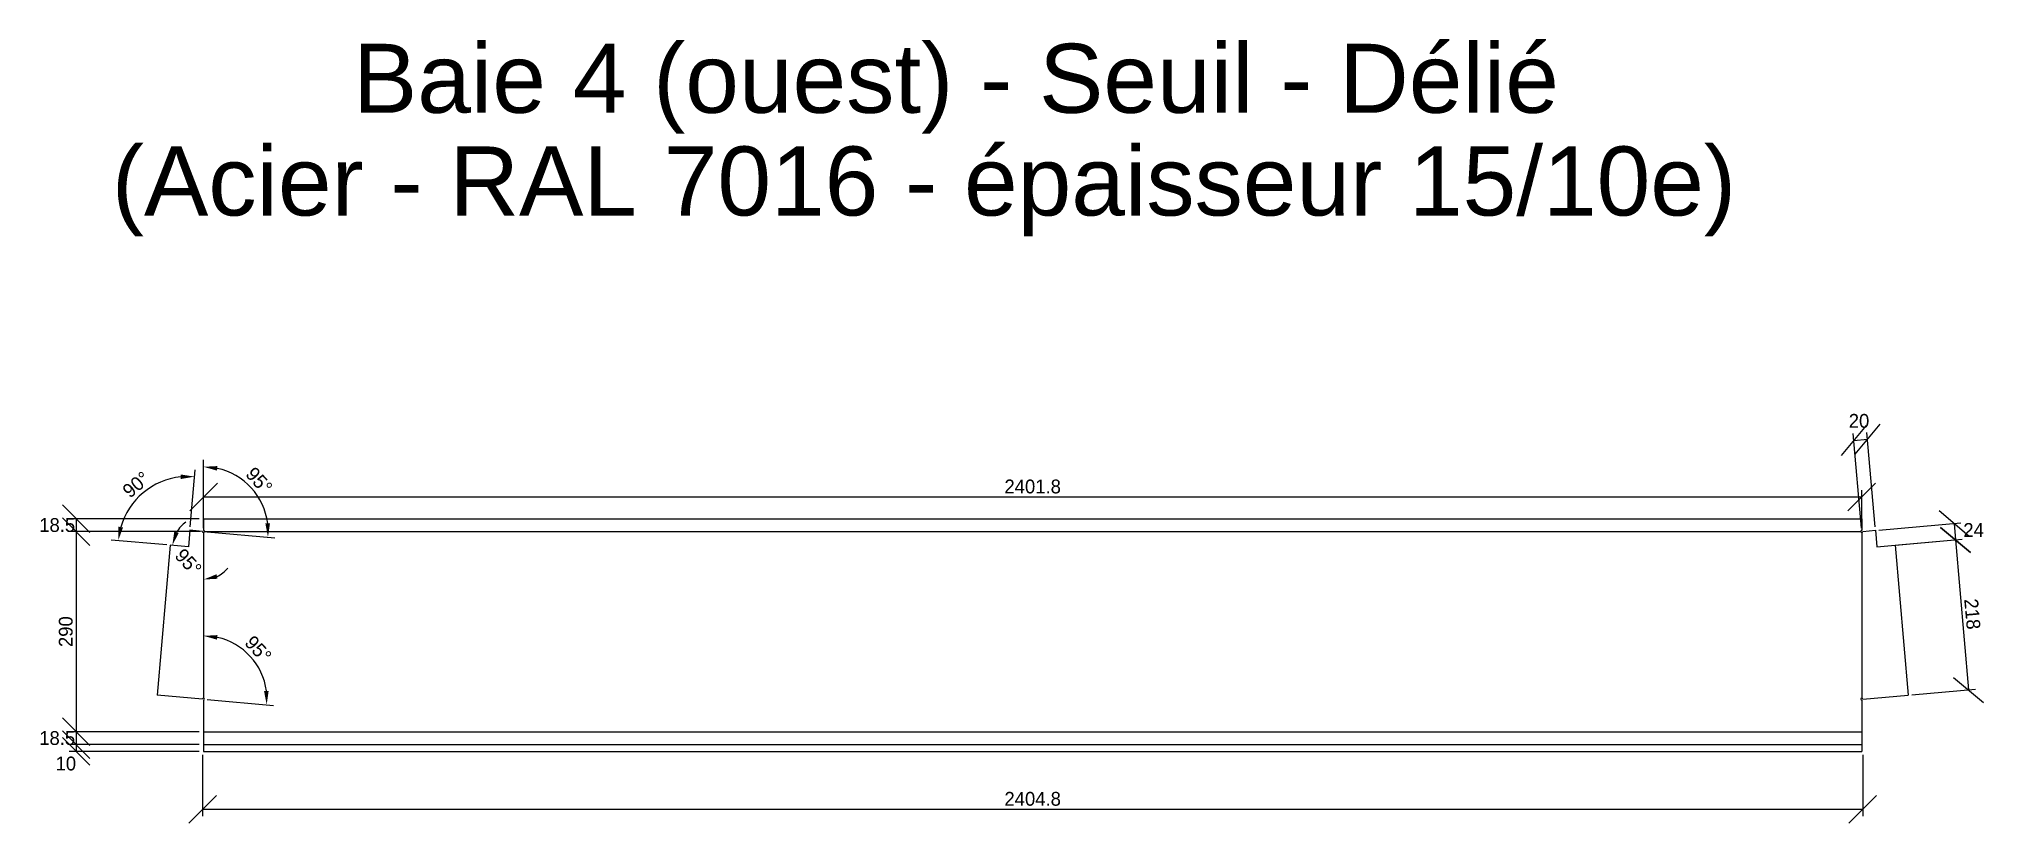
# Model space of a CAD drawing. Header units: millimetres. Extents: x 162 to 7286, y 98 to 1709.
# Drawn here: x 4469 to 7286, y 574 to 1709 of the extents above; entities that cross this region are included whole.
import ezdxf

# ---------------------------------------------------------------- set-up
doc = ezdxf.new("R2010")
doc.units = ezdxf.units.MM
doc.layers.get('Defpoints').update_dxf_attribs({"true_color": 0xffffff})
doc.layers.add('0 ... Seuil ... Rectangle', color=5, linetype='Continuous', lineweight=25, true_color=0x0000ff)
doc.layers.add('0 ... Seuil ... Rectangle ... Cotes Angles', color=4, linetype='Continuous', lineweight=25, true_color=0x00ffff)
doc.styles.add('QCADDimTextStyle', font='txt')
doc.styles.add('textstyle20', font='')
doc.styles.add('textstyle21', font='')
doc.styles.get('textstyle20').set_extended_font_data('Liberation Sans')
doc.styles.get('textstyle21').set_extended_font_data('Liberation Sans')
doc.dimstyles.new('QCADDimStyle', dxfattribs={"dimtxt": 20, "dimasz": 20, "dimexe": 10, "dimexo": 5, "dimgap": 5, "dimtad": 1, "dimtoh": 1, "dimdec": 4, "dimzin": 0, "dimdsep": 46, "dimtxsty": 'QCADDimTextStyle', "dimcen": 0.09, "dimadec": 0, "dimazin": 0, "dimtfac": 1, "dimtdec": 4, "dimtofl": 0, "dimtmove": 0, "dimatfit": 3, "dimfxl": 1, "dimtolj": 1, "dimtzin": 0, "dimarcsym": 0})

msp = doc.modelspace()

# ---------------------------------------------------------------- texts
at = {"layer": '0 ... Seuil ... Rectangle ... Cotes Angles', "char_height": 100, "attachment_point": 1}
for s, insert, style in [('Baie 4 (ouest) - Seuil - Délié\\P', (4923.63754, 1702.43707), 'textstyle21'), ('(Acier - RAL 7016 - épaisseur 15/10e)', (4574.48908, 1553.71579), 'textstyle20')]:
    msp.add_mtext(s, dxfattribs=dict(at, insert=insert, style=style))

# ---------------------------------------------------------------- blocks, each defined once
blk = doc.blocks.new('*D17')
at = {"layer": '0 ... Seuil ... Rectangle ... Cotes Angles', "color": 0, "lineweight": -2}
for p, q in [((4727.3, 1066.2), (4687.3, 1026.2)), ((4707.3, 1001.1), (4707.3, 1056.2)), ((4707.3, 1046.2), (7109.1, 1046.2)), ((7089.1, 1026.2), (7129.1, 1066.2)), ((7109.1, 1001.1), (7109.1, 1056.2))]:
    blk.add_line(p, q, dxfattribs=at)
at = {"layer": 'Defpoints', "color": 0}
for p in [(7109.1, 1046.2), (4707.3, 996.1), (7109.1, 996.1)]:
    blk.add_point(p, dxfattribs=at)
at = {"layer": '0 ... Seuil ... Rectangle ... Cotes Angles', "color": 0, "insert": (5908.2, 1061.2), "char_height": 20, "attachment_point": 5, "style": 'QCADDimTextStyle'}
blk.add_mtext('\\A1;2401.8', dxfattribs=at)
blk = doc.blocks.new('*D18')
at = {"layer": '0 ... Seuil ... Rectangle ... Cotes Angles', "color": 0, "lineweight": -2}
for p, q in [((4705.8, 672.6), (4705.8, 583.9)), ((7110.6, 672.6), (7110.6, 583.9)), ((4725.8, 613.9), (4685.8, 573.9)), ((4705.8, 593.9), (7110.6, 593.9)), ((7090.6, 573.9), (7130.6, 613.9))]:
    blk.add_line(p, q, dxfattribs=at)
at = {"layer": 'Defpoints', "color": 0}
for p in [(4705.8, 677.6), (7110.6, 677.6), (7110.6, 593.9)]:
    blk.add_point(p, dxfattribs=at)
at = {"layer": '0 ... Seuil ... Rectangle ... Cotes Angles', "color": 0, "insert": (5908.2, 608.9), "char_height": 20, "attachment_point": 5, "style": 'QCADDimTextStyle'}
blk.add_mtext('\\A1;2404.8', dxfattribs=at)
blk = doc.blocks.new('*D19')
at = {"layer": '0 ... Seuil ... Rectangle ... Cotes Angles', "color": 0, "lineweight": -2}
for p, q in [((4542.8, 994.6), (4502.8, 1034.6)), ((4502.8, 1016.1), (4542.8, 976.1)), ((4700.8, 1014.6), (4512.8, 1014.6)), ((4522.8, 1014.6), (4522.8, 996.1)), ((4702.3, 996.1), (4512.8, 996.1))]:
    blk.add_line(p, q, dxfattribs=at)
at = {"layer": 'Defpoints', "color": 0}
for p in [(4705.8, 1014.6), (4522.8, 996.1), (4707.3, 996.1)]:
    blk.add_point(p, dxfattribs=at)
at = {"layer": '0 ... Seuil ... Rectangle ... Cotes Angles', "color": 0, "insert": (4495.3, 1005.4), "char_height": 20, "attachment_point": 5, "style": 'QCADDimTextStyle'}
blk.add_mtext('\\A1;18.5', dxfattribs=at)
blk = doc.blocks.new('*D20')
at = {"layer": '0 ... Seuil ... Rectangle ... Cotes Angles', "color": 0, "lineweight": -2}
for p, q in [((4542.8, 976.1), (4502.8, 1016.1)), ((4702.3, 996.1), (4512.8, 996.1)), ((4522.8, 996.1), (4522.8, 706.1)), ((4502.8, 726.1), (4542.8, 686.1)), ((4700.8, 706.1), (4512.8, 706.1))]:
    blk.add_line(p, q, dxfattribs=at)
at = {"layer": 'Defpoints', "color": 0}
for p in [(4707.3, 996.1), (4522.8, 706.1), (4705.8, 706.1)]:
    blk.add_point(p, dxfattribs=at)
at = {"layer": '0 ... Seuil ... Rectangle ... Cotes Angles', "color": 0, "insert": (4507.8, 851.1), "char_height": 20, "attachment_point": 5, "rotation": 90, "style": 'QCADDimTextStyle'}
blk.add_mtext('\\A1;290', dxfattribs=at)
blk = doc.blocks.new('*D21')
at = {"layer": '0 ... Seuil ... Rectangle ... Cotes Angles', "color": 0, "lineweight": -2}
for p, q in [((4542.8, 686.1), (4502.8, 726.1)), ((4502.8, 707.6), (4542.8, 667.6)), ((4700.8, 706.1), (4512.8, 706.1)), ((4522.8, 706.1), (4522.8, 687.6)), ((4700.8, 687.6), (4512.8, 687.6))]:
    blk.add_line(p, q, dxfattribs=at)
at = {"layer": 'Defpoints', "color": 0}
for p in [(4705.8, 706.1), (4522.8, 687.6), (4705.8, 687.6)]:
    blk.add_point(p, dxfattribs=at)
at = {"layer": '0 ... Seuil ... Rectangle ... Cotes Angles', "color": 0, "insert": (4495.3, 696.9), "char_height": 20, "attachment_point": 5, "style": 'QCADDimTextStyle'}
blk.add_mtext('\\A1;18.5', dxfattribs=at)
blk = doc.blocks.new('*D22')
at = {"layer": '0 ... Seuil ... Rectangle ... Cotes Angles', "color": 0, "lineweight": -2}
for p, q in [((4542.8, 667.6), (4502.8, 707.6)), ((4502.8, 697.6), (4542.8, 657.6)), ((4700.8, 687.6), (4512.8, 687.6)), ((4700.8, 677.6), (4512.8, 677.6)), ((4522.8, 687.6), (4522.8, 677.6))]:
    blk.add_line(p, q, dxfattribs=at)
at = {"layer": 'Defpoints', "color": 0}
for p in [(4522.8, 677.6), (4705.8, 687.6), (4705.8, 677.6)]:
    blk.add_point(p, dxfattribs=at)
at = {"layer": '0 ... Seuil ... Rectangle ... Cotes Angles', "color": 0, "insert": (4507.8, 660), "char_height": 20, "attachment_point": 5, "style": 'QCADDimTextStyle'}
blk.add_mtext('\\A1;10', dxfattribs=at)
blk = doc.blocks.new('*D23')
at = {"layer": '0 ... Seuil ... Rectangle ... Cotes Angles', "color": 0, "lineweight": -2}
for p, q in [((4707.3, 1001.1), (4707.3, 1099.8)), ((4712.3, 995.7), (4810.5, 987.1))]:
    blk.add_line(p, q, dxfattribs=at)
blk.add_arc((4707.3, 996.1), 93.6, 7.2619, 77.7381, dxfattribs=at)
at = {"layer": '0 ... Seuil ... Rectangle ... Cotes Angles', "color": 0}
for points in [[(4727.5, 1090.9), (4726.8, 1084.3), (4707.3, 1089.8)], [(4796.8, 1007.9), (4803.5, 1008), (4800.6, 988)]]:
    blk.add_solid(points, dxfattribs=at)
at = {"layer": 'Defpoints', "color": 0}
for p in [(4791, 1038.2), (4687.4, 997.9), (4707.3, 996.1), (4707.3, 996.1), (4707.3, 753.2)]:
    blk.add_point(p, dxfattribs=at)
at = {"layer": '0 ... Seuil ... Rectangle ... Cotes Angles', "color": 0, "insert": (4787.7, 1069.8), "char_height": 20, "attachment_point": 5, "rotation": 312.5, "style": 'QCADDimTextStyle'}
blk.add_mtext('\\A1;95%%d', dxfattribs=at)
blk = doc.blocks.new('*D24')
at = {"layer": '0 ... Seuil ... Rectangle ... Cotes Angles', "color": 0, "lineweight": -2}
for p, q in [((4687.8, 1002.9), (4695, 1085.6)), ((4654, 976.7), (4573.7, 983.7))]:
    blk.add_line(p, q, dxfattribs=at)
blk.add_arc((4685.3, 974), 102, 96.2495, 163.7505, dxfattribs=at)
at = {"layer": '0 ... Seuil ... Rectangle ... Cotes Angles', "color": 0}
for points in [[(4674.2, 1072.1), (4674.1, 1078.7), (4694.2, 1075.6)], [(4584, 1003.1), (4590.6, 1001.9), (4583.6, 982.9)]]:
    blk.add_solid(points, dxfattribs=at)
at = {"layer": 'Defpoints', "color": 0}
for p in [(4642.1, 1066.4), (4687.4, 997.9), (4659, 976.3), (4685.3, 974), (4685.3, 974)]:
    blk.add_point(p, dxfattribs=at)
at = {"layer": '0 ... Seuil ... Rectangle ... Cotes Angles', "color": 0, "insert": (4609.7, 1064), "char_height": 20, "attachment_point": 5, "rotation": 40, "style": 'QCADDimTextStyle'}
blk.add_mtext('\\A1;90%%d', dxfattribs=at)
blk = doc.blocks.new('*D25')
at = {"layer": '0 ... Seuil ... Rectangle ... Cotes Angles', "color": 0, "lineweight": -2}
for start, end in [(124.1638, 149.5819), (295.4181, 320.8362)]:
    blk.add_arc((4707.3, 972), 45.5, start, end, dxfattribs=at)
at = {"layer": '0 ... Seuil ... Rectangle ... Cotes Angles', "color": 0}
for points in [[(4664.9, 996.1), (4671.3, 994), (4662, 976)], [(4726.1, 934.2), (4727.5, 927.7), (4707.3, 926.6)]]:
    blk.add_solid(points, dxfattribs=at)
at = {"layer": 'Defpoints', "color": 0}
for p in [(4707.3, 996.1), (4659, 976.3), (4685.3, 974), (4666.7, 951.6), (4707.3, 753.2)]:
    blk.add_point(p, dxfattribs=at)
at = {"layer": '0 ... Seuil ... Rectangle ... Cotes Angles', "color": 0, "insert": (4685.2, 951.8), "char_height": 20, "attachment_point": 5, "rotation": 312.5, "style": 'QCADDimTextStyle'}
blk.add_mtext('\\A1;95%%d', dxfattribs=at)
blk = doc.blocks.new('*D26')
at = {"layer": '0 ... Seuil ... Rectangle ... Cotes Angles', "color": 0, "lineweight": -2}
blk.add_line((4712.3, 752.8), (4808.7, 744.3), dxfattribs=at)
blk.add_arc((4707.3, 753.2), 91.8, 7.511, 77.489, dxfattribs=at)
at = {"layer": '0 ... Seuil ... Rectangle ... Cotes Angles', "color": 0}
for points in [[(4727.5, 846.1), (4726.8, 839.5), (4707.3, 845)], [(4794.9, 765.1), (4801.6, 765.3), (4798.7, 745.2)]]:
    blk.add_solid(points, dxfattribs=at)
at = {"layer": 'Defpoints', "color": 0}
for p in [(4707.3, 996.1), (4789.3, 794.4), (4640, 759.1), (4707.3, 753.2), (4707.3, 753.2)]:
    blk.add_point(p, dxfattribs=at)
at = {"layer": '0 ... Seuil ... Rectangle ... Cotes Angles', "color": 0, "insert": (4786.4, 825.7), "char_height": 20, "attachment_point": 5, "rotation": 312.5, "style": 'QCADDimTextStyle'}
blk.add_mtext('\\A1;95%%d', dxfattribs=at)
blk = doc.blocks.new('*D27')
at = {"layer": '0 ... Seuil ... Rectangle ... Cotes Angles', "color": 0, "lineweight": -2}
for p, q in [((7115.7, 1149.6), (7079.4, 1106.3)), ((7108.6, 1001.1), (7096.7, 1137.9)), ((7097.5, 1128), (7117.5, 1129.7)), ((7099.3, 1108), (7135.7, 1151.4)), ((7128.6, 1002.9), (7116.6, 1139.7))]:
    blk.add_line(p, q, dxfattribs=at)
at = {"layer": 'Defpoints', "color": 0}
for p in [(7117.5, 1129.7), (7109.1, 996.1), (7129, 997.9)]:
    blk.add_point(p, dxfattribs=at)
at = {"layer": '0 ... Seuil ... Rectangle ... Cotes Angles', "color": 0, "insert": (7105.1, 1156.2), "char_height": 20, "attachment_point": 5, "style": 'QCADDimTextStyle'}
blk.add_mtext('\\A1;20', dxfattribs=at)
blk = doc.blocks.new('*D28')
at = {"layer": '0 ... Seuil ... Rectangle ... Cotes Angles', "color": 0, "lineweight": -2}
for p, q in [((7264.4, 989.6), (7221, 1026)), ((7134, 998.3), (7252.7, 1008.7)), ((7223.1, 1002.1), (7266.5, 965.7)), ((7242.7, 1007.8), (7244.8, 983.9)), ((7136.1, 974.4), (7254.7, 984.8))]:
    blk.add_line(p, q, dxfattribs=at)
at = {"layer": 'Defpoints', "color": 0}
for p in [(7129, 997.9), (7131.1, 974), (7244.8, 983.9)]:
    blk.add_point(p, dxfattribs=at)
at = {"layer": '0 ... Seuil ... Rectangle ... Cotes Angles', "color": 0, "insert": (7271.1, 998.3), "char_height": 20, "attachment_point": 5, "style": 'QCADDimTextStyle'}
blk.add_mtext('\\A1;24', dxfattribs=at)
blk = doc.blocks.new('*D29')
at = {"layer": '0 ... Seuil ... Rectangle ... Cotes Angles', "color": 0, "lineweight": -2}
for p, q in [((7266.5, 965.7), (7223.1, 1002.1)), ((7162.4, 976.7), (7254.7, 984.8)), ((7244.8, 983.9), (7263.8, 766.7)), ((7181.4, 759.5), (7273.7, 767.6)), ((7242.1, 784.9), (7285.5, 748.6))]:
    blk.add_line(p, q, dxfattribs=at)
at = {"layer": 'Defpoints', "color": 0}
for p in [(7157.4, 976.3), (7263.8, 766.7), (7176.4, 759.1)]:
    blk.add_point(p, dxfattribs=at)
at = {"layer": '0 ... Seuil ... Rectangle ... Cotes Angles', "color": 0, "insert": (7269.2, 876.6), "char_height": 20, "attachment_point": 5, "rotation": 275, "style": 'QCADDimTextStyle'}
blk.add_mtext('\\A1;218', dxfattribs=at)

# ---------------------------------------------------------------- dimensions: what is measured, and where the dimension line sits
at = {"layer": '0 ... Seuil ... Rectangle ... Cotes Angles'}
for p1, p2, distance, picture, middle in [((7109.07979, 996.13351), (7129.00368, 997.87662), 132.32239, '*D27', (7105.11229, 1156.21928)), ((4707.27979, 996.13351), (7109.07979, 996.13351), 50.02012, '*D17', (5908.17979, 1061.15363)), ((7129.00368, 997.87662), (7131.09542, 973.96795), 114.12392, '*D28', (7271.13455, 998.26562)), ((7157.39523, 976.26889), (7176.39518, 759.09844), 87.72365, '*D29', (7269.22796, 876.63662))]:
    dim = msp.add_aligned_dim(p1=p1, p2=p2, distance=distance, dimstyle='QCADDimStyle', override={"dimtxt": 20, "dimasz": 20, "dimexe": 10, "dimexo": 5, "dimgap": 5, "dimzin": 8, "dimtsz": 20, "dimclrd": 0, "dimclre": 0, "dimclrt": 0, "dimazin": 2, "dimtmove": 2}, dxfattribs=at)
    dim.commit()
    dim.dimension.update_dxf_attribs({"geometry": picture, "text_midpoint": middle})
for base, line1, line2, picture, middle in [((4790.95217, 1038.15536), ((4687.35589, 997.87662), (4707.27979, 996.13351)), ((4707.27979, 996.13351), (4707.27979, 753.20911)), '*D23', (4787.72259, 1069.84576)), ((4642.14556, 1066.43607), ((4687.35589, 997.87662), (4685.26415, 973.96795)), ((4685.26415, 973.96795), (4658.96434, 976.26889)), '*D24', (4609.73438, 1063.98083)), ((4789.29285, 794.39762), ((4639.96439, 759.09844), (4707.27979, 753.20911)), ((4707.27979, 753.20911), (4707.27979, 996.13351)), '*D26', (4786.3536, 825.66691)), ((4666.66021, 951.64191), ((4658.96434, 976.26889), (4685.26415, 973.96795)), ((4707.27979, 996.13351), (4707.27979, 753.20911)), '*D25', (4685.1775, 951.78882))]:
    dim = msp.add_angular_dim_2l(base=base, line1=line1, line2=line2, dimstyle='QCADDimStyle', override={"dimtxt": 20, "dimasz": 20, "dimexe": 10, "dimexo": 5, "dimgap": 5, "dimzin": 8, "dimtsz": 20, "dimclrd": 0, "dimclre": 0, "dimclrt": 0, "dimazin": 2, "dimtmove": 2}, dxfattribs=at)
    dim.commit()
    dim.dimension.update_dxf_attribs({"geometry": picture, "text_midpoint": middle})
for base, p1, p2, picture, middle in [((4522.80784, 996.13351), (4705.77979, 1014.63351), (4707.27979, 996.13351), '*D19', (4495.30784, 1005.38351)), ((4522.80784, 706.13351), (4707.27979, 996.13351), (4705.77979, 706.13351), '*D20', (4507.80784, 851.13351)), ((4522.80784, 687.63351), (4705.77979, 706.13351), (4705.77979, 687.63351), '*D21', (4495.30784, 696.88351))]:
    dim = msp.add_linear_dim(base=base, p1=p1, p2=p2, angle=90, dimstyle='QCADDimStyle', override={"dimtxt": 20, "dimasz": 20, "dimexe": 10, "dimexo": 5, "dimgap": 5, "dimzin": 8, "dimtsz": 20, "dimclrd": 0, "dimclre": 0, "dimclrt": 0, "dimazin": 2, "dimtmove": 2}, dxfattribs=at)
    dim.commit()
    dim.dimension.update_dxf_attribs({"geometry": picture, "text_midpoint": middle})
dim = msp.add_linear_dim(base=(4522.80784, 677.63351), p1=(4705.77979, 687.63351), p2=(4705.77979, 677.63351), angle=90, dimstyle='QCADDimStyle', override={"dimtxt": 20, "dimasz": 20, "dimexe": 10, "dimexo": 5, "dimgap": 5, "dimzin": 8, "dimtsz": 20, "dimclrd": 0, "dimclre": 0, "dimclrt": 0, "dimazin": 2, "dimtmove": 2}, dxfattribs=at)
dim.commit()
dim.dimension.update_dxf_attribs({"geometry": '*D22', "text_midpoint": (4507.80784, 660), "dimtype": 160})
dim = msp.add_linear_dim(base=(7110.57979, 593.87662), p1=(4705.77979, 677.63351), p2=(7110.57979, 677.63351), dimstyle='QCADDimStyle', override={"dimtxt": 20, "dimasz": 20, "dimexe": 10, "dimexo": 5, "dimgap": 5, "dimzin": 8, "dimtsz": 20, "dimclrd": 0, "dimclre": 0, "dimclrt": 0, "dimazin": 2, "dimtmove": 2}, dxfattribs=at)
dim.commit()
dim.dimension.update_dxf_attribs({"geometry": '*D18', "text_midpoint": (5908.17979, 608.87662)})

# ---------------------------------------------------------------- linework, layer by layer
at = {"layer": '0 ... Seuil ... Rectangle'}
for p, q in [((4707.27979, 1014.63351), (7109.07979, 1014.63351)), ((4707.27979, 1014.63351), (4707.27979, 997.63351)), ((7109.07979, 1014.63351), (7109.07979, 997.63351)), ((4687.35589, 997.87662), (4685.26415, 973.96795)), ((4705.78549, 996.26424), (4687.35589, 997.87662)), ((4707.27979, 994.63351), (4707.27979, 754.70911)), ((4708.77979, 996.13351), (7107.57979, 996.13351)), ((7109.07979, 994.63351), (7109.07979, 754.70911)), ((7110.57408, 996.26424), (7129.00368, 997.87662)), ((7129.00368, 997.87662), (7131.09542, 973.96795)), ((4658.96434, 976.26889), (4639.96439, 759.09844)), ((4685.26415, 973.96795), (4658.96434, 976.26889)), ((7131.09542, 973.96795), (7157.39523, 976.26889)), ((7157.39523, 976.26889), (7176.39518, 759.09844)), ((4705.78549, 753.33984), (4639.96439, 759.09844)), ((4707.27979, 751.70911), (4707.27979, 677.63351)), ((7109.07979, 751.70911), (7109.07979, 677.63351)), ((7110.57408, 753.33984), (7176.39518, 759.09844)), ((4707.27979, 706.13351), (7109.07979, 706.13351)), ((4707.27979, 687.63351), (7109.07979, 687.63351)), ((4707.27979, 677.63351), (7109.07979, 677.63351))]:
    msp.add_line(p, q, dxfattribs=at)
for centre, start, end in [((4707.27979, 996.13351), 175, 90), ((7109.07979, 996.13351), 90, 5), ((4707.27979, 753.20911), 270, 175), ((7109.07979, 753.20911), 5, 270)]:
    msp.add_arc(centre, 1.5, start, end, dxfattribs=at)

msp.set_redraw_order([(e.dxf.handle, doc.entitydb.next_handle()) for e in msp.query("TEXT MTEXT ATTDEF DIMENSION ARC_DIMENSION")])  # texts and dimensions are drawn at this point

doc.saveas('drawing.dxf')
